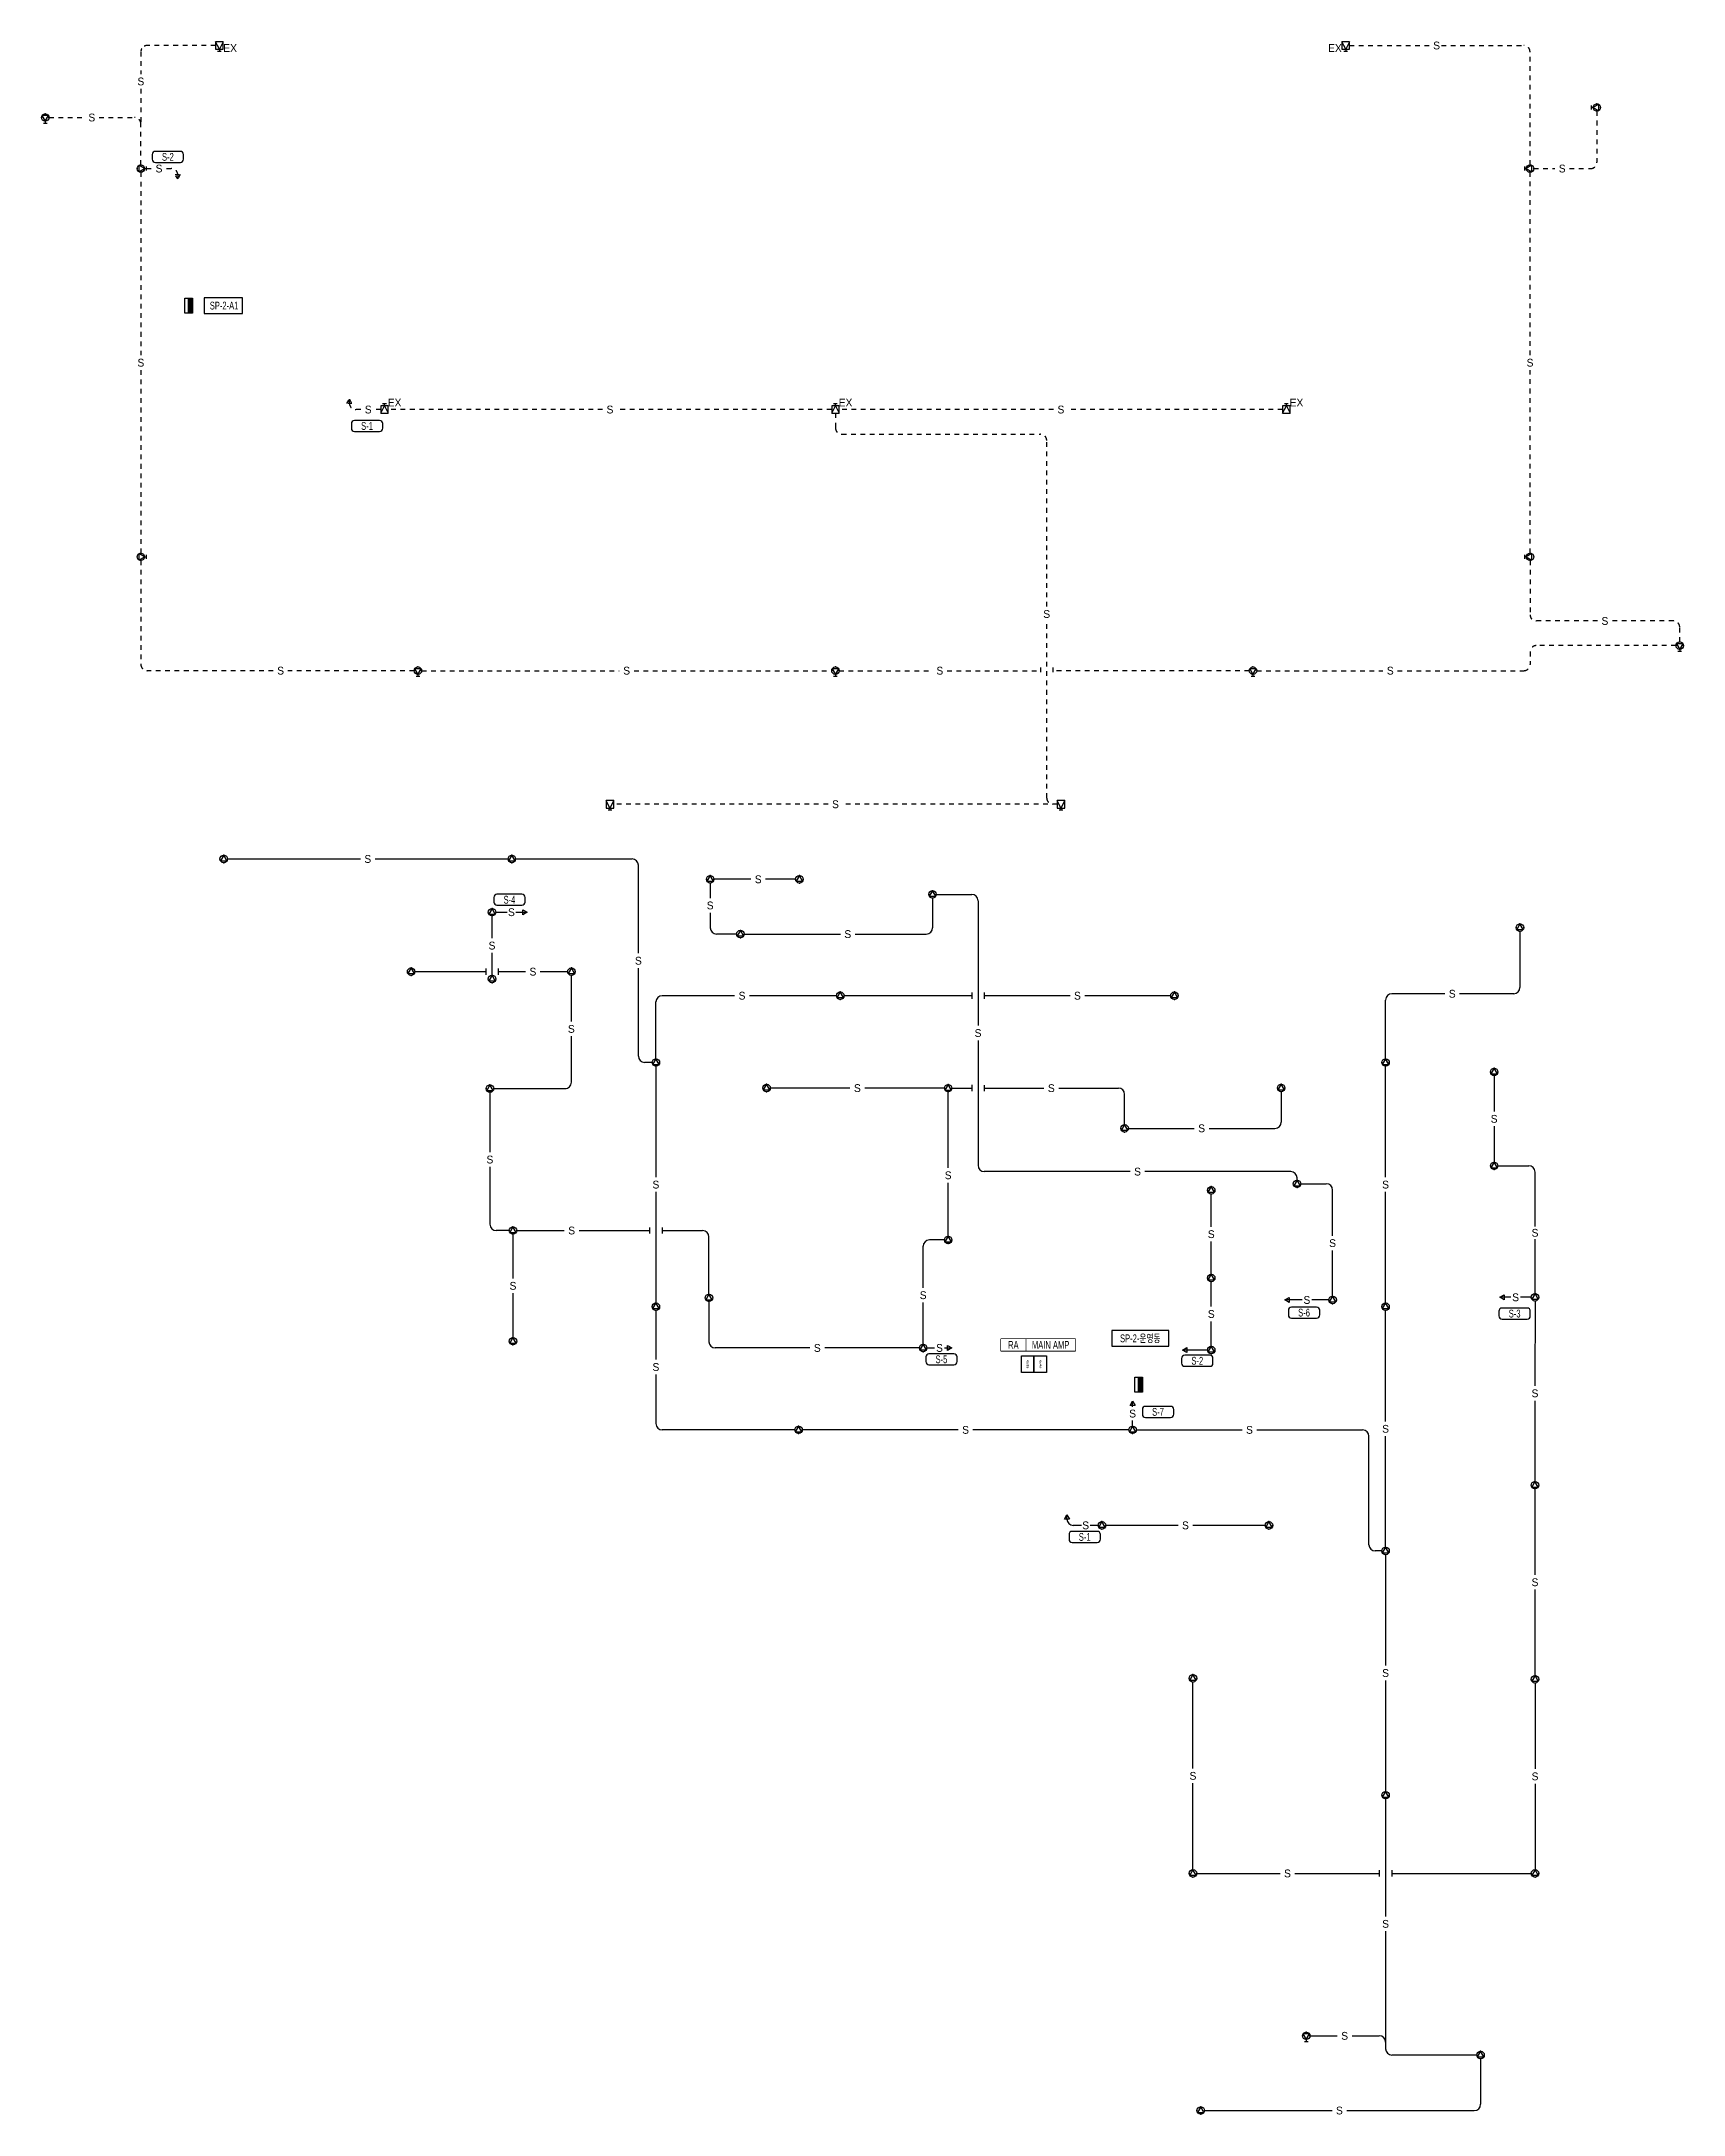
# Model space of a CAD drawing. Header units: millimetres. Extents: x 93478 to 502050, y -351975 to 881490.
# Drawn here: x 96724 to 175376, y -132695 to -33382 of the extents above; entities that cross this region are included whole.
import ezdxf
from ezdxf.enums import TextEntityAlignment as Align

# ---------------------------------------------------------------- set-up
doc = ezdxf.new("R2010")
doc.units = ezdxf.units.MM
doc.header["$LTSCALE"] = 150
doc.set_wipeout_variables(frame=1)
doc.linetypes.add('D1', pattern=[3, 1, -1, 1])
for name, color, linetype in [('------02 Etc Panel', 3, 'Continuous'), ('------30 Public Address Terminal Board', 3, 'Continuous'), ('------31 Speaker', 3, 'Continuous'), ('-----21 Embeded Wire in Ceiling or Wall', 4, 'Continuous'), ('-----23 Concealed or Exposed Wire', 4, 'D1')]:
    doc.layers.add(name, color=color, linetype=linetype)
doc.styles.add('ELEC', font='')
doc.styles.get('ELEC').set_extended_font_data('Dotum')

msp = doc.modelspace()

# ---------------------------------------------------------------- texts
at = {"layer": '------30 Public Address Terminal Board', "style": 'ELEC', "width": 0.7}
msp.add_text('SP-2-A1', height=375, dxfattribs=at).set_placement((105472, -46035, 0), align=Align.MIDDLE_CENTER)
at = {"layer": '------31 Speaker', "style": 'ELEC'}
for p in [(105760, -33698, 0), (158679, -33698, 0), (113637, -50682, 0), (135237, -50682, 0), (156837, -50682, 0)]:
    msp.add_text('EX', height=375, dxfattribs=at).set_placement(p, align=Align.MIDDLE_CENTER)
at = {"layer": '-----21 Embeded Wire in Ceiling or Wall', "style": 'ELEC'}
for p in [(102354, -39470), (112354, -72545), (131054, -73520), (119234, -75095), (128754, -74772), (135344, -76145, 0), (118304, -76695), (125314, -77420), (120264, -77945), (130279, -79095), (146345, -79095), (164297, -79002, 0), (122104, -80685), (141584, -80884), (135804, -83523), (145094, -83525), (152294, -85450), (166304, -84995), (118204, -86945), (149225, -87522), (126154, -88145), (140153, -87700), (161104, -88145), (122119, -90345), (152754, -90520), (168262, -90455), (158566, -90950), (119309, -92995), (138956, -93443), (167332, -93545), (152754, -94345), (157336, -93672, 0), (133885, -95970), (139736, -95970), (126154, -96885), (168261, -98145), (148987, -99115, 0), (140987, -99895), (154585, -99895), (161104, -99845), (146739, -104470), (151519, -104470), (168261, -107195), (161104, -111545), (151879, -116470), (168262, -116495), (156406, -121145), (161104, -123560), (159144, -128925), (158892, -132502)]:
    msp.add_text('S', height=375, dxfattribs=at).set_placement(p, align=Align.MIDDLE_CENTER)
at = {"layer": '-----23 Concealed or Exposed Wire', "ltscale": 1.5, "style": 'ELEC'}
for p in [(163549, -33575), (101484, -35298), (99134, -37025, 0), (169564, -39470), (101484, -48770), (168024, -48770, 0), (112374, -51015), (123954, -51015), (145554, -51015), (144874, -60810), (171610, -61145), (108179, -63525), (124754, -63525, 0), (139754, -63525, 0), (161329, -63525, 0), (134754, -69925)]:
    msp.add_text('S', height=375, dxfattribs=at).set_placement(p, align=Align.MIDDLE_CENTER)
at = {"linetype": 'Continuous', "style": 'ELEC', "width": 0.7}
for s, p in [('S-2', (102778, -38910)), ('S-1', (112317, -51801)), ('S-4', (119139, -74498)), ('S-6', (157199, -94277)), ('S-3', (167287, -94324)), ('S-5', (139830, -96514)), ('S-2', (152087, -96586, 0)), ('S-7', (150205, -99032)), ('S-1', (146693, -105023, 0))]:
    msp.add_text(s, height=375, dxfattribs=at).set_placement(p, align=Align.MIDDLE)

# ---------------------------------------------------------------- blocks, each defined once
blk = doc.blocks.new('E01-1')
blk.add_lwpolyline([(130, -75), (0, 150), (-130, -75)], close=True)
at = {"linetype": 'Continuous'}
blk.add_circle((0, 0), 150, dxfattribs=at)
for p in [(-150, 0), (0, 150), (150, 0), (0, -150)]:
    blk.add_point(p)
blk = doc.blocks.new('I04')
for p, q in [((-375, 150), (-75, 0)), ((-75, 0), (-375, -150)), ((-75, 0), (0, 0)), ((0, -75), (0, 75))]:
    blk.add_line(p, q)
blk.add_lwpolyline([(-375, -150), (-75, -150), (-75, 150), (-375, 150)], close=True)
blk = doc.blocks.new('I02')
for p, q in [((-75, 0), (0, 0)), ((0, -75), (0, 75))]:
    blk.add_line(p, q)
blk.add_lwpolyline([(-300, -130), (-75, 0), (-300, 130)], close=True)
at = {"linetype": 'Continuous'}
blk.add_circle((-225, 0), 150, dxfattribs=at)
for p in [(-225, 150), (-375, 0), (-225, -150), (-75, 0)]:
    blk.add_point(p)
blk = doc.blocks.new('O07')
blk.add_lwpolyline([(0, -100), (173, 0), (0, 100)], close=True)
blk = doc.blocks.new('I05')
blk.add_hatch(color=256).paths.add_polyline_path([(300, 150), (-300, 150), (-300, 0), (300, 0)])
blk.add_line((-300, 150), (300, 150))
blk.add_lwpolyline([(-300, 0), (-300, 300), (300, 300), (300, 0)], close=True)

# ---------------------------------------------------------------- linework, layer by layer
at = {"layer": '------30 Public Address Terminal Board', "color": 1, "elevation": 0}
for points in [[(104514, -45660), (104514, -46410), (106354, -46410), (106354, -45660)], [(143871, -96106), (146249, -96106), (146249, -95544), (143871, -95544)]]:
    msp.add_lwpolyline(points, close=True, dxfattribs=at)
at = {"layer": '-----21 Embeded Wire in Ceiling or Wall'}
for p, q in [((105634, -72545), (112000, -72545)), ((112707, -72545), (119074, -72545)), ((119434, -72545), (125014, -72545)), ((125314, -77066), (125314, -72845)), ((128754, -73700), (128754, -74419)), ((130700, -73520), (128934, -73520)), ((132846, -73520), (131407, -73520)), ((139404, -74425), (139404, -75845)), ((139584, -74245), (141284, -74245)), ((118304, -76341), (118304, -75275)), ((118484, -75095), (119027, -75095)), ((119446, -75095), (119984, -75095)), ((128754, -75126), (128754, -75845)), ((141584, -74545), (141584, -80530)), ((130019, -76145), (129054, -76145)), ((130379, -76145), (134990, -76145)), ((135697, -76145), (139104, -76145)), ((167541, -76015), (167541, -78702)), ((118304, -78115), (118304, -77049)), ((118004, -77945), (114609, -77945)), ((118004, -77795), (118004, -78095)), ((118604, -77795), (118604, -78095)), ((119910, -77945), (118604, -77945)), ((121924, -77945), (120617, -77945)), ((125314, -81995), (125314, -77774)), ((126154, -82115), (126154, -79395)), ((129925, -79095), (126454, -79095)), ((134807, -79095), (130632, -79095)), ((141284, -79095), (135167, -79095)), ((141284, -78945), (141284, -79245)), ((141884, -78945), (141884, -79245)), ((145991, -79095), (141884, -79095)), ((150807, -79095), (146699, -79095)), ((161104, -82115), (161104, -79302)), ((163943, -79002), (161404, -79002)), ((167241, -79002), (164651, -79002)), ((141584, -81238), (141584, -87222)), ((125974, -82295), (125614, -82295)), ((126154, -82475), (126154, -87791)), ((141284, -83370), (141284, -83670)), ((141884, -83375), (141884, -83675)), ((161104, -87791), (161104, -82475)), ((166304, -82925), (166304, -84641)), ((118204, -83725), (118204, -86591)), ((135450, -83522), (131634, -83520)), ((139974, -83525), (136157, -83523)), ((140153, -87346), (140154, -83705)), ((140334, -83525), (141284, -83521)), ((141884, -83525), (144740, -83525)), ((145447, -83525), (148304, -83525)), ((148604, -85270), (148604, -83825)), ((156104, -83695), (156104, -85150)), ((166304, -85349), (166304, -87065)), ((148784, -85450), (151940, -85450)), ((152647, -85450), (155804, -85450)), ((118204, -87299), (118204, -90045)), ((166484, -87245), (167962, -87245)), ((140154, -90615), (140153, -88054)), ((148871, -87522), (141884, -87522)), ((156566, -87522), (149579, -87522)), ((156866, -87927), (156866, -87822)), ((157046, -88107), (158266, -88107)), ((168262, -90159), (168262, -87545)), ((126154, -88499), (126154, -93815)), ((152754, -90166), (152754, -88600)), ((158566, -90596), (158566, -88407)), ((161104, -93815), (161104, -88499)), ((119129, -90345), (118504, -90345)), ((119489, -90345), (121765, -90345)), ((122472, -90345), (125854, -90345)), ((125854, -90195), (125854, -90495)), ((126454, -90195), (126454, -90495)), ((126454, -90345), (128394, -90345)), ((119309, -90525), (119309, -92641)), ((128694, -93390), (128694, -90645)), ((138956, -93089), (138956, -91095)), ((139974, -90795), (139256, -90795)), ((152754, -92440), (152754, -90874)), ((158566, -93492), (158566, -91304)), ((168262, -93365), (168262, -90753)), ((119309, -93349), (119309, -95465)), ((152754, -93991), (152754, -92800)), ((126154, -94175), (126154, -96531)), ((128694, -93750), (128694, -95670)), ((138956, -95790), (138956, -93796)), ((157104, -93672), (156286, -93672)), ((158386, -93672), (157570, -93672)), ((161104, -99491), (161104, -94175)), ((167099, -93545), (166582, -93545)), ((168082, -93545), (167566, -93545)), ((168263, -93725), (168261, -97791)), ((152754, -95890), (152754, -94699)), ((133531, -95970), (128994, -95970)), ((138776, -95970), (134239, -95970)), ((139136, -95970), (139504, -95970)), ((139970, -95970), (140336, -95970)), ((152574, -96070), (151374, -96070)), ((126154, -97239), (126154, -99595)), ((148987, -98786), (148987, -98515)), ((168261, -98499), (168260, -102365)), ((132807, -99895), (126454, -99895)), ((140633, -99895), (133167, -99895)), ((148807, -99895), (141341, -99895)), ((148987, -99715), (148987, -99444)), ((149167, -99895), (154231, -99895)), ((154939, -99895), (160004, -99895)), ((160304, -105395), (160304, -100195)), ((161104, -105515), (161104, -100199)), ((168261, -102725), (168261, -106841)), ((145839, -104170), (145839, -103970)), ((146532, -104470), (146139, -104470)), ((147339, -104470), (146951, -104470)), ((151165, -104470), (147699, -104470)), ((155340, -104470), (151873, -104470)), ((160924, -105695), (160604, -105695)), ((161104, -105875), (161104, -111191)), ((168261, -107549), (168261, -111665)), ((151879, -116116), (151879, -111975)), ((161104, -111899), (161104, -117215)), ((168262, -112025), (168262, -116141)), ((151879, -120965), (151879, -116824)), ((168262, -116849), (168262, -120965)), ((161104, -117575), (161104, -123206)), ((152059, -121145), (156052, -121145)), ((156760, -121145), (160804, -121145)), ((160804, -120995), (160804, -121295)), ((161404, -120995), (161404, -121295)), ((161404, -121145), (168082, -121145)), ((161104, -123914), (161104, -129545)), ((157484, -128925), (158790, -128925)), ((159497, -128925), (160804, -128925)), ((165474, -129845), (161404, -129845)), ((165654, -130025), (165654, -132202)), ((152431, -132502), (158539, -132502)), ((159246, -132502), (165354, -132502))]:
    msp.add_line(p, q, dxfattribs=at)
msp.add_lwpolyline([(122104, -80331), (122104, -78125)], dxfattribs=at)
msp.add_lwpolyline([(118384, -83545), (121804, -83545, 0.414214), (122104, -83245), (122104, -81039)], format="xyb", dxfattribs=at)
for centre, start, end in [((125014, -72845), 0, 90), ((141284, -74545), 0, 90), ((129054, -75845), 180, 270), ((139104, -75845), 270, 0), ((126454, -79395), 90, 179.99995), ((161404, -79302), 90, 180), ((167241, -78702), 270, 0), ((125614, -81995), 180, 270), ((148304, -83825), 0, 90), ((155804, -85150), 270, 0), ((141884, -87222), 180, 270), ((167962, -87545), 0, 90), ((156566, -87822), 0, 90), ((158266, -88407), 0, 90), ((118504, -90045), 180, 270), ((128394, -90645), 0, 90), ((139256, -91095), 90, 180), ((128994, -95670), 180, 270), ((126454, -99595), 180, 270), ((160004, -100195), 0, 90), ((146139, -104170), 180, 270), ((160604, -105395), 180, 270), ((160804, -129225), 0, 90), ((161404, -129545), 180, 270), ((165354, -132202), 270, 0)]:
    msp.add_arc(centre, 300, start, end, dxfattribs=at)
at = {"layer": '-----23 Concealed or Exposed Wire', "ltscale": 1.5}
for p, q in [((105064, -33575), (101784, -33575)), ((159374, -33575), (163316, -33575)), ((163783, -33575), (167724, -33575)), ((101484, -33875), (101484, -34944)), ((168024, -39290), (168024, -33875)), ((171224, -36725), (171224, -39170)), ((97084, -37025), (98780, -37025)), ((99487, -37025), (101184, -37025)), ((101484, -39290), (101484, -37325)), ((101484, -39650), (101484, -48416)), ((101754, -39470), (102000, -39470)), ((102707, -39470), (102954, -39470)), ((168024, -48416), (168024, -39650)), ((168204, -39470), (169210, -39470)), ((169917, -39470), (170924, -39470)), ((103254, -39770), (103254, -39970)), ((101484, -49124), (101484, -57890)), ((168024, -57890), (168024, -49124)), ((111474, -50715), (111474, -50515)), ((112020, -51015), (111774, -51015)), ((112974, -51015), (112727, -51015)), ((123600, -51015), (113334, -51015)), ((134574, -51015), (124307, -51015)), ((134754, -51195), (134754, -51895)), ((145200, -51015), (134934, -51015)), ((156174, -51015), (145907, -51015)), ((135054, -52195), (144574, -52195)), ((144874, -60456), (144874, -52495)), ((101484, -58250), (101484, -63225)), ((168024, -58250), (168024, -60845)), ((144874, -69625), (144874, -61164)), ((171256, -61145), (168324, -61145)), ((174896, -61145), (171964, -61145)), ((175196, -62145), (175196, -61445)), ((175016, -62325), (168324, -62325)), ((107825, -63525), (101784, -63525)), ((114574, -63525), (108532, -63525)), ((114934, -63525), (124400, -63525)), ((125107, -63525), (134574, -63525)), ((134934, -63525), (139400, -63525)), ((140107, -63525), (144574, -63525)), ((144574, -63375), (144574, -63675)), ((145174, -63375), (145174, -63675)), ((154574, -63525), (145174, -63525)), ((154934, -63525), (160975, -63525)), ((161682, -63525), (167724, -63525)), ((168024, -62625), (168024, -63225)), ((134400, -69925), (124134, -69925)), ((145374, -69925), (135107, -69925)), ((145374, -69925), (145174, -69925))]:
    msp.add_line(p, q, dxfattribs=at)
msp.add_lwpolyline([(101484, -35652), (101484, -37325)], dxfattribs=at)
at = {"layer": '-----23 Concealed or Exposed Wire'}
msp.add_arc((101784, -33875), 300, 90, 180, dxfattribs=at)
at = {"layer": '-----23 Concealed or Exposed Wire', "ltscale": 1.5}
for centre, start, end in [((167724, -33875), 360, 90), ((101184, -37325), 0, 90), ((102954, -39770), 0, 90), ((170924, -39170), 270, 0), ((111774, -50715), 180, 270), ((135054, -51895), 180, 270), ((144574, -52495), 0, 90), ((168324, -60845), 180, 270), ((174896, -61445), 0, 90), ((168324, -62625), 90, 180), ((101784, -63225), 180, 270), ((167724, -63225), 270, 0), ((145174, -69625), 180, 270)]:
    msp.add_arc(centre, 300, start, end, dxfattribs=at)
at = {"color": 1, "linetype": 'Continuous', "elevation": 0}
for points in [[(102028, -39023, 0.414214), (102178, -39173), (103378, -39173, 0.414214), (103528, -39023), (103528, -38798, 0.414214), (103378, -38648), (102178, -38648, 0.414214), (102028, -38798)], [(111567, -51914, 0.414214), (111717, -52064), (112917, -52064, 0.414214), (113067, -51914), (113067, -51689, 0.414214), (112917, -51539), (111717, -51539, 0.414214), (111567, -51689)], [(118389, -74611, 0.414214), (118539, -74761), (119739, -74761, 0.414214), (119889, -74611), (119889, -74386, 0.414214), (119739, -74236), (118539, -74236, 0.414214), (118389, -74386)], [(156449, -94389, 0.414214), (156599, -94539), (157799, -94539, 0.414214), (157949, -94389), (157949, -94164, 0.414214), (157799, -94014), (156599, -94014, 0.414214), (156449, -94164)], [(166537, -94436, 0.414214), (166687, -94586), (167887, -94586, 0.414214), (168037, -94436), (168037, -94211, 0.414214), (167887, -94061), (166687, -94061, 0.414214), (166537, -94211)], [(139080, -96627, 0.414214), (139230, -96777), (140430, -96777, 0.414214), (140580, -96627), (140580, -96402, 0.414214), (140430, -96252), (139230, -96252, 0.414214), (139080, -96402)], [(151337, -96699, 0.414214), (151487, -96849), (152687, -96849, 0.414214), (152837, -96699), (152837, -96474, 0.414214), (152687, -96324), (151487, -96324, 0.414214), (151337, -96474)], [(149455, -99145, 0.414214), (149605, -99295), (150805, -99295, 0.414214), (150955, -99145), (150955, -98920, 0.414214), (150805, -98770), (149605, -98770, 0.414214), (149455, -98920)], [(145943, -105135, 0.414214), (146093, -105285), (147293, -105285, 0.414214), (147443, -105135), (147443, -104910, 0.414214), (147293, -104760), (146093, -104760, 0.414214), (145943, -104910)]]:
    msp.add_lwpolyline(points, format="xyb", close=True, dxfattribs=at)

# ---------------------------------------------------------------- block references
at = {"layer": '------30 Public Address Terminal Board', "xscale": 1.2, "yscale": 1.2, "zscale": 1.2}
for p, rotation in [((103954, -46035), 89.99999999999999), ((149454, -97735), 90)]:
    msp.add_blockref('I05', p, dxfattribs=dict(at, rotation=rotation))
at = {"layer": '------31 Speaker', "xscale": 1.2, "yscale": 1.2, "zscale": 1.2}
for name, p, rotation in [('I04', (105244, -33845), 269.9999999999999), ('I04', (159194, -33845), 269.9999999999999), ('I02', (170954, -36545), 180), ('I02', (96904, -37295), 270), ('I02', (167754, -39470), 180), ('I04', (113154, -50745), 89.99999999999993), ('I04', (134754, -50745), 89.99999999999993), ('I04', (156354, -50745), 89.99999999999993), ('I02', (167754, -58070), 180), ('I02', (175196, -62595), 270), ('I02', (114754, -63795), 270), ('I02', (134754, -63795), 270), ('I02', (154754, -63795), 270), ('I04', (123954, -70195), 270), ('I04', (145554, -70195), 270), ('I02', (157304, -129195), 270)]:
    msp.add_blockref(name, p, dxfattribs=dict(at, rotation=rotation))
for name, p in [('I02', (101754, -39470)), ('I02', (101754, -58070)), ('E01-1', (105454, -72545)), ('E01-1', (119254, -72545)), ('E01-1', (128754, -73520)), ('E01-1', (133026, -73520)), ('E01-1', (139404, -74245)), ('E01-1', (118304, -75095)), ('E01-1', (130199, -76145)), ('E01-1', (167541, -75835)), ('E01-1', (114429, -77945)), ('E01-1', (118304, -78295)), ('E01-1', (122104, -77945)), ('E01-1', (134987, -79095)), ('E01-1', (150987, -79095)), ('E01-1', (126154, -82295)), ('E01-1', (161104, -82295)), ('E01-1', (118204, -83545)), ('E01-1', (118204, -83545)), ('E01-1', (131454, -83520)), ('E01-1', (140154, -83525)), ('E01-1', (156104, -83515)), ('E01-1', (166304, -82745)), ('E01-1', (148604, -85450)), ('E01-1', (166304, -87245)), ('E01-1', (152754, -88420)), ('E01-1', (156866, -88107)), ('E01-1', (119309, -90345)), ('E01-1', (140154, -90795)), ('E01-1', (152754, -92620)), ('E01-1', (126154, -93995)), ('E01-1', (128694, -93570)), ('E01-1', (158566, -93672)), ('E01-1', (161104, -93995)), ('E01-1', (168262, -93545)), ('E01-1', (119309, -95645)), ('E01-1', (138956, -95970)), ('E01-1', (152754, -96070)), ('E01-1', (132987, -99895)), ('E01-1', (148987, -99895)), ('E01-1', (168260, -102545)), ('E01-1', (147519, -104470)), ('E01-1', (155520, -104470)), ('E01-1', (161104, -105695)), ('E01-1', (151879, -111795)), ('E01-1', (168262, -111845)), ('E01-1', (161104, -117395)), ('E01-1', (151879, -121145)), ('E01-1', (168262, -121145)), ('E01-1', (165654, -129845)), ('E01-1', (152251, -132502))]:
    msp.add_blockref(name, p, dxfattribs=at)
at = {"layer": '-----21 Embeded Wire in Ceiling or Wall', "xscale": -1.2, "yscale": 1.2, "zscale": 1.2}
for p, rotation in [((119776, -75095), 180), ((140128, -95970), 180), ((148987, -98723), 270), ((145839, -104178), 270)]:
    msp.add_blockref('O07', p, dxfattribs=dict(at, rotation=rotation))
for p in [(156494, -93672), (166789, -93545), (151581, -96070)]:
    msp.add_blockref('O07', p, dxfattribs=at)
at = {"layer": '-----23 Concealed or Exposed Wire', "ltscale": 1.5, "xscale": -1.2, "yscale": 1.2, "zscale": 1.2}
for p, rotation in [((103254, -39762), 90), ((111474, -50723), 270)]:
    msp.add_blockref('O07', p, dxfattribs=dict(at, rotation=rotation))

msp.set_redraw_order([(e.dxf.handle, doc.entitydb.next_handle()) for e in msp.query("TEXT MTEXT ATTDEF DIMENSION ARC_DIMENSION")])  # texts and dimensions are drawn at this point

# ---------------------------------------------------------------- wipeouts: each hides what was drawn before it
msp.add_wipeout([(147986, -95136), (147986, -95886), (150725, -95886), (150725, -95136)])

# ---------------------------------------------------------------- next in the draw order: linework, layer by layer
at = {"layer": '------30 Public Address Terminal Board', "color": 1}
msp.add_lwpolyline([(147986, -95136), (147986, -95886), (150725, -95886), (150725, -95136)], close=True, dxfattribs=at)

# ---------------------------------------------------------------- next in the draw order: texts
at = {"layer": '------30 Public Address Terminal Board', "style": 'ELEC', "width": 0.7}
msp.add_text('SP-2-운영동', height=375, dxfattribs=at).set_placement((149356, -95511), align=Align.MIDDLE_CENTER)

# ---------------------------------------------------------------- next in the draw order: wipeouts: each hides what was drawn before it
at = {"color": 1}
msp.add_wipeout([(143871, -96106), (146249, -96106), (146249, -95544), (143871, -95544)], dxfattribs=at).dxf.layer = '------30 Public Address Terminal Board'

# ---------------------------------------------------------------- next in the draw order: linework, layer by layer
at = {"layer": '------02 Etc Panel'}
for points in [[(144259, -96345), (144259, -97145), (143659, -97145), (143659, -96345)], [(144859, -96345), (144859, -97145), (144259, -97145), (144259, -96345)]]:
    msp.add_lwpolyline(points, close=True, dxfattribs=at)
at = {"layer": '------30 Public Address Terminal Board', "color": 1, "elevation": 0}
msp.add_lwpolyline([(142681, -96106), (143871, -96106), (143871, -95544), (142681, -95544)], close=True, dxfattribs=at)

# ---------------------------------------------------------------- next in the draw order: texts
at = {"layer": '------02 Etc Panel', "color": 4, "style": 'ELEC', "width": 0.8}
msp.add_text('비상방송', height=100, rotation=270, dxfattribs=at).set_placement((144559, -96745), align=Align.MIDDLE_CENTER)

# ---------------------------------------------------------------- next in the draw order: wipeouts: each hides what was drawn before it
at = {"color": 1}
msp.add_wipeout([(142681, -96106), (143871, -96106), (143871, -95544), (142681, -95544)], dxfattribs=at).dxf.layer = '------30 Public Address Terminal Board'

# ---------------------------------------------------------------- next in the draw order: texts
at = {"layer": '------02 Etc Panel', "color": 4, "style": 'ELEC', "width": 0.8}
msp.add_text('비상방송', height=100, rotation=270, dxfattribs=at).set_placement((143959, -96745), align=Align.MIDDLE_CENTER)
at = {"layer": '------30 Public Address Terminal Board', "style": 'ELEC', "width": 0.7}
for s, p in [('RA', (143276, -95825)), ('MAIN AMP', (145060, -95825))]:
    msp.add_text(s, height=375, dxfattribs=at).set_placement(p, align=Align.MIDDLE_CENTER)

doc.saveas('drawing.dxf')
